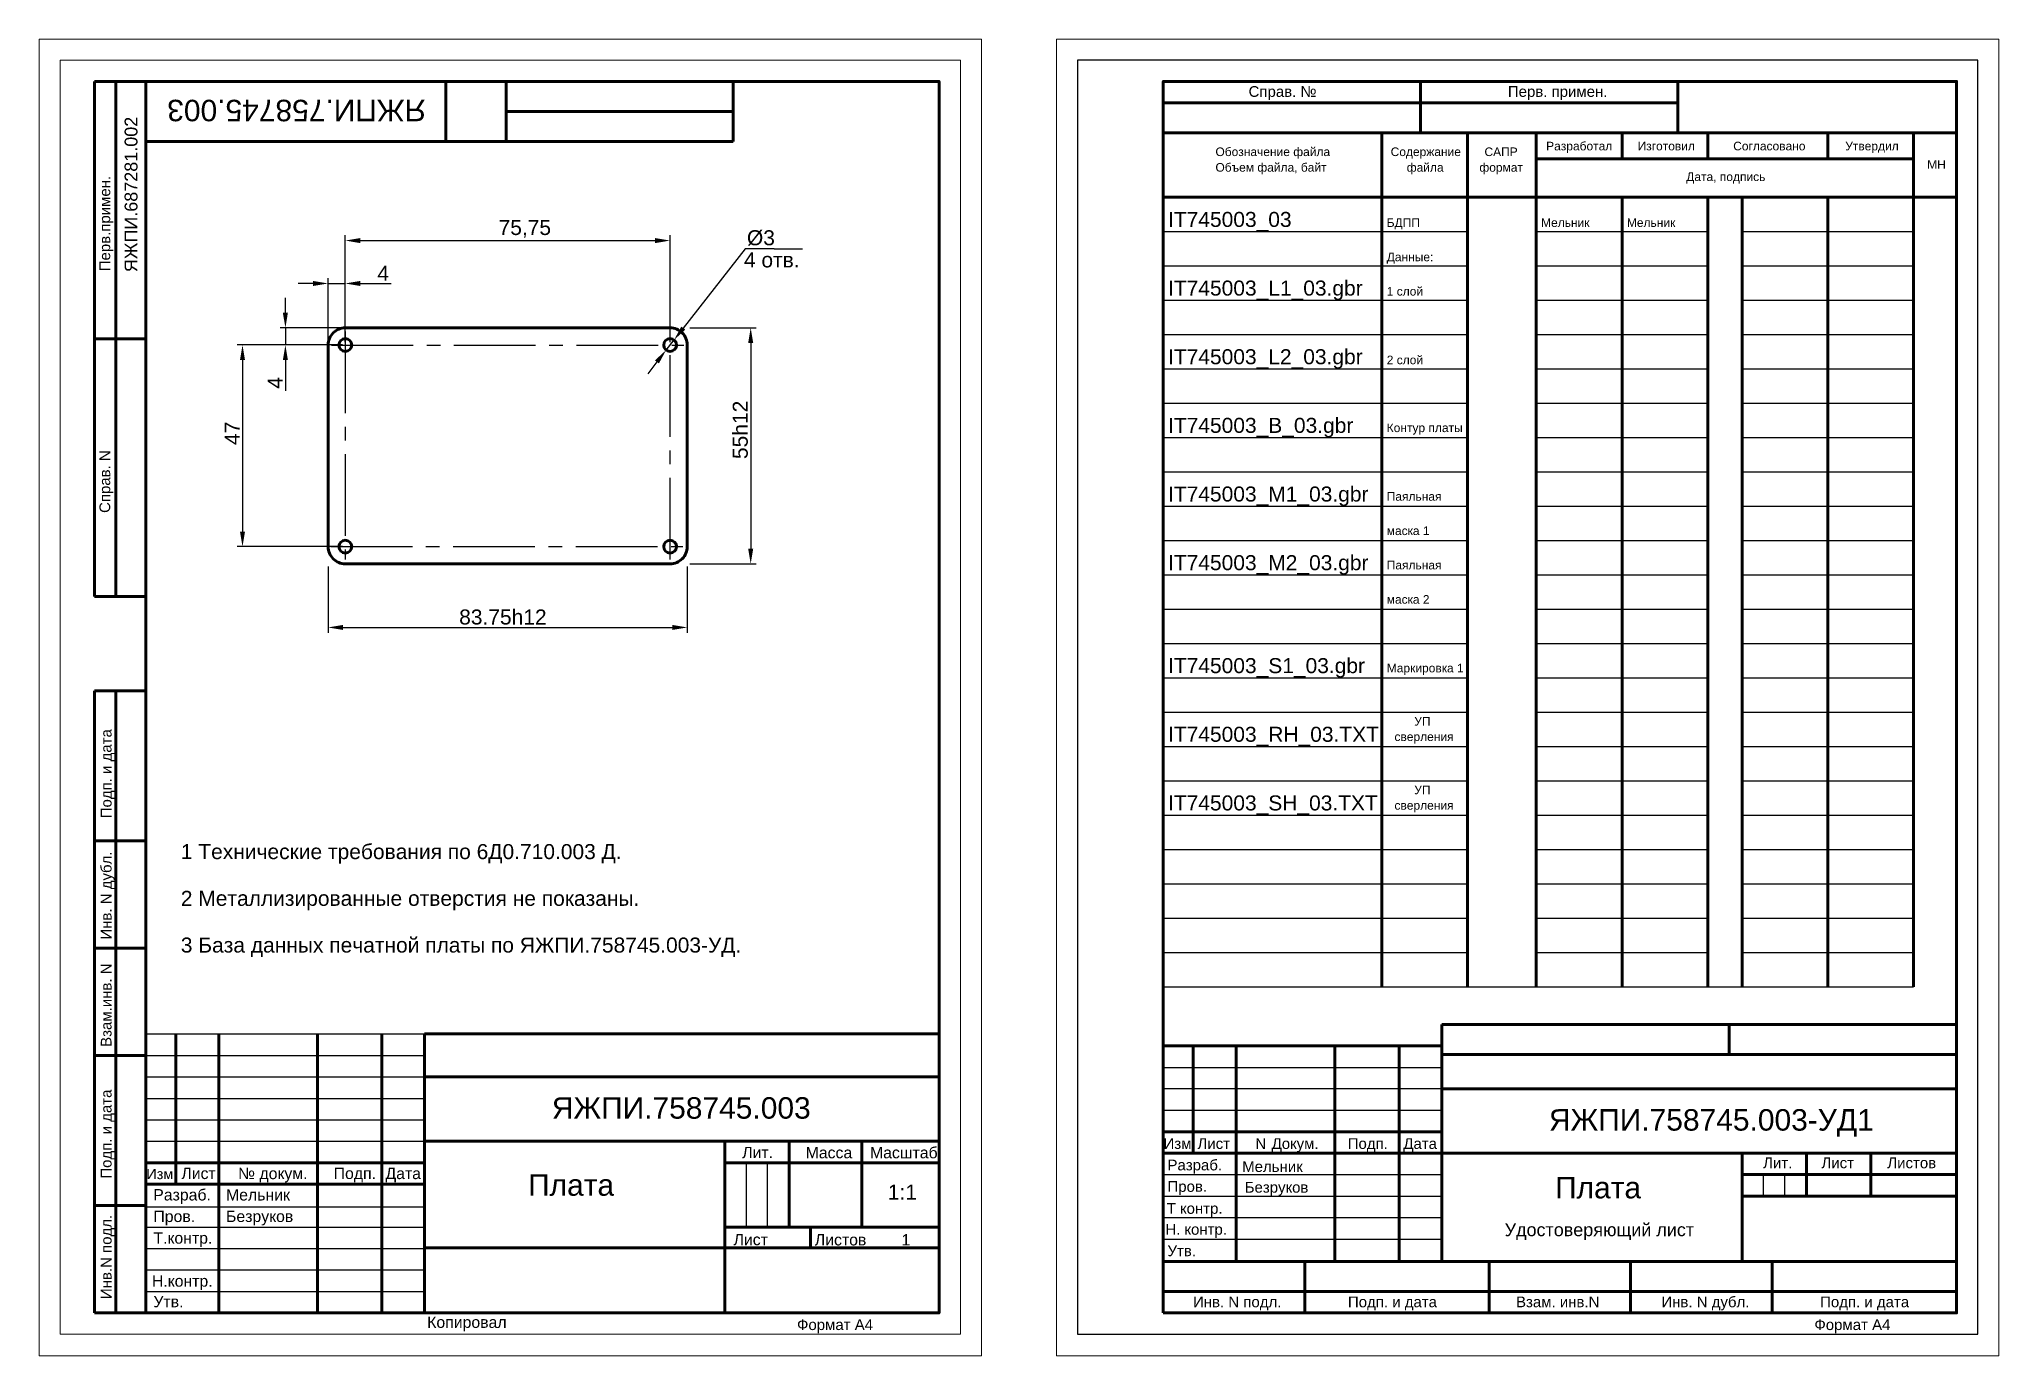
# Model space of a CAD drawing. Header units: millimetres. Extents: x 616 to 3040, y 265 to 2725.
# Drawn here: x 1502 to 1958.9, y 833.4 to 1140.3 of the extents above; entities that cross this region are included whole.
import ezdxf

# ---------------------------------------------------------------- set-up
doc = ezdxf.new("R2010")
doc.units = ezdxf.units.MM
doc.linetypes.add('CENTER2', pattern=[28.575, 19.05, -3.175, 3.175, -3.175])
doc.layers.get('DEFPOINTS').update_dxf_attribs({"color": 1, "lineweight": 0})
for name, color, linetype in [('BottomSolder', 6, 'Continuous'), ('Text', 140, 'Continuous'), ('TONK', 7, 'Continuous'), ('TopOverlay', 2, 'Continuous')]:
    doc.layers.add(name, color=color, linetype=linetype)
for name, color, linetype, lineweight in [('OSN', 7, 'Continuous', 60), ('ИЗМ', 4, 'Continuous', 30), ('КА тонкая', 7, 'Continuous', 15)]:
    doc.layers.add(name, color=color, linetype=linetype, lineweight=lineweight)
doc.styles.add('GOST', font='GOST.shx', dxfattribs={"oblique": 15, "height": 5})
doc.styles.get("Standard").update_dxf_attribs({"font": 'arial.ttf'})
doc.styles.add('рус.', font='русский.shx', dxfattribs={"oblique": 15})
doc.dimstyles.new('GOST', dxfattribs={"dimtxt": 5, "dimasz": 3, "dimexe": 1.25, "dimexo": 0, "dimtad": 1, "dimtoh": 1, "dimdec": 0, "dimzin": 0, "dimdsep": 46, "dimtxsty": 'GOST', "dimcen": 5, "dimadec": 0, "dimazin": 0, "dimtfac": 1, "dimtdec": 0, "dimtmove": 1, "dimatfit": 3, "dimfxl": 1, "dimtolj": 1, "dimtzin": 0, "dimarcsym": 0})
doc.dimstyles.new('ISO-25$0', dxfattribs={"dimtxt": 3, "dimasz": 5, "dimexe": 1, "dimexo": 0, "dimgap": 1, "dimtad": 1, "dimdec": 1, "dimtxsty": 'рус.', "dimcen": -4, "dimadec": 0, "dimazin": 0, "dimtfac": 1, "dimtdec": 1, "dimtmove": 0, "dimatfit": 3, "dimfxl": 1, "dimarcsym": 0})

msp = doc.modelspace()

# ---------------------------------------------------------------- texts
at = {"insert": (1699.88102, 873.3467), "char_height": 3.5, "attachment_point": 1}
msp.add_mtext_dynamic_manual_height_columns('1:1', width=7.2699492, gutter_width=17.5, heights=[0], dxfattribs=at)
at = {"layer": 'Text', "color": 0, "insert": (1592.20585, 1121.17133), "char_height": 5, "attachment_point": 1, "rotation": 180}
msp.add_mtext('ЯЖПИ.758745.003', dxfattribs=at)
at = {"layer": 'Text', "color": 0, "attachment_point": 1}
for s, insert, char_height in [('ЯЖПИ.758745.003', (1621.51992, 893.70242), 5), ('ЯЖПИ.758745.003-УД1', (1854.0423, 890.91692), 5), ('Лит.', (1665.91641, 882.13648), 2.64), ('Масса', (1680.71003, 882.10866), 2.64), ('Масштаб', (1695.71003, 882.11376), 2.64), ('Изм.', (1526.98181, 877.00884), 2.4), ('Лист', (1535.13346, 877.2706), 2.64), ('№ докум.', (1548.35308, 877.24989), 2.64), ('Подп.', (1570.64184, 877.27801), 2.64), ('Дата', (1582.71765, 877.25705), 2.64), ('Плата ', (1615.98884, 875.74089), 5), ('Плата ', (1855.47505, 875.12228), 5), ('Разраб.', (1528.57745, 872.27702), 2.64), ('Мельник', (1545.54244, 872.26476), 2.64), ('Пров.', (1528.60615, 867.25405), 2.64), ('Безруков', (1545.54361, 867.25624), 2.64), ('Удостоверяющий лист ', (1843.71172, 864.31525), 3), ('Т.контр.', (1528.61434, 862.21222), 2.64), ('Лист ', (1663.89694, 861.84643), 2.64), ('Листов        1', (1682.84583, 861.79833), 2.64), ('Н.контр.', (1528.26831, 852.19112), 2.64), ('Утв.', (1528.61135, 847.38548), 2.64), ('Копировал', (1592.45463, 842.58486), 2.64)]:
    msp.add_mtext(s, dxfattribs=dict(at, insert=insert, char_height=char_height))
at = {"layer": 'TONK'}
for s, height, p in [('Справ. №                                              Перв. примен.', 2.5, (1784.00128, 1126.85332)), ('Обозначение файла', 2, (1776.27202, 1113.0523)), ('Содержание', 2, (1817.13005, 1113.0523)), ('САПР', 2, (1839.00873, 1113.0523)), ('Разработал', 2, (1853.39297, 1114.38539)), ('Изготовил', 2, (1874.71393, 1114.38539)), ('Согласовано', 2, (1897.00977, 1114.38539)), ('Утвердил', 2, (1923.13714, 1114.38539)), ('Объем файла, байт', 2, (1776.27202, 1109.4179)), ('файла', 2, (1820.88895, 1109.40943)), ('формат', 2, (1837.81643, 1109.40943)), ('МН', 2, (1942.24598, 1110.07814)), ('Дата, подпись', 2, (1886.06337, 1107.23165)), ('IT745003_03', 3.5, (1765.21507, 1096.53745)), ('БДПП', 2, (1816.21507, 1096.53745)), ('Мельник', 2, (1852.21507, 1096.53745)), ('Мельник', 2, (1872.21507, 1096.53745)), ('Данные:', 2, (1816.21507, 1088.53745)), ('IT745003_L1_03.gbr', 3.5, (1765.21507, 1080.53745)), ('1 слой', 2, (1816.21507, 1080.53745)), ('IT745003_L2_03.gbr', 3.5, (1765.21507, 1064.53745)), ('2 слой', 2, (1816.21507, 1064.53745)), ('IT745003_B_03.gbr', 3.5, (1765.21507, 1048.53745)), ('Контур платы', 2, (1816.21507, 1048.72045)), ('IT745003_M1_03.gbr', 3.5, (1765.21507, 1032.53745)), ('Паяльная ', 2, (1816.21507, 1032.72045)), ('маска 1', 2, (1816.21507, 1024.72045)), ('IT745003_M2_03.gbr', 3.5, (1765.21507, 1016.53745)), ('Паяльная ', 2, (1816.21507, 1016.72045)), ('маска 2', 2, (1816.21507, 1008.72045)), ('IT745003_S1_03.gbr', 3.5, (1765.21507, 992.53745)), ('Маркировка 1', 2, (1816.22914, 992.72045)), ('IT745003_RH_03.TXT', 3.5, (1765.21507, 976.53745)), ('сверления', 2, (1818.01814, 976.72045)), ('УП', 2, (1822.63457, 980.32842)), ('УП', 2, (1822.63457, 964.32842)), ('IT745003_SH_03.TXT', 3.5, (1765.21507, 960.53745)), ('сверления', 2, (1818.01814, 960.72045)), ('Изм.', 2.5, (1764.17286, 881.65099)), ('Лист          Докум.       Подп.', 2.5, (1772.0861, 881.65099)), ('N', 2.5, (1785.5861, 881.60529)), ('Дата', 2.5, (1820.0861, 881.65099)), ('Разраб.', 2.5, (1765.0861, 876.65099)), ('Мельник', 2.5, (1782.51129, 876.28097)), ('   Лит.       Лист        Листов', 2.5, (1901.0861, 877.15099)), ('Пров.', 2.5, (1765.0861, 871.65099)), ('Безруков', 2.5, (1783.1002, 871.4557)), ('Т контр.', 2.5, (1764.91538, 866.53152)), ('Н. контр.', 2.5, (1764.5861, 861.65099)), ('Утв.', 2.5, (1765.0861, 856.65099)), ('Инв. N подл.                Подп. и дата                   Взам. инв.N', 2.5, (1771.04385, 844.74917)), ('                          Инв. N дубл.                 Подп. и дата', 2.5, (1855.04385, 844.74917)), ('                                                  Формат A4', 2.5, (1630.18914, 839.43649)), ('                                                  Формат A4', 2.5, (1867.43768, 839.43649))]:
    msp.add_text(s, height=height, dxfattribs=at).set_placement(p)
for s, height, p in [('ЯЖПИ.687281.002 ', 3, (1524.89393, 1085.99071)), ('    Справ. N                                           Перв.примен.', 2.5, (1518.53217, 1025.99071)), ('Инв. N дубл.        Подп. и дата', 2.5, (1518.84185, 930.43649)), ('Взам.инв. N', 2.5, (1518.84185, 905.43649)), ('Подп. и дата', 2.5, (1518.84185, 874.71552)), ('Инв.N подл.', 2.5, (1518.84185, 846.65423))]:
    msp.add_text(s, height=height, rotation=90, dxfattribs=at).set_placement(p)
at = {"layer": 'TopOverlay', "insert": (1672.8116, 1088.82709), "char_height": 3.5, "attachment_point": 5}
msp.add_mtext('4 отв.', dxfattribs=at)
at = {"layer": 'ИЗМ'}
for s, p in [('1 Технические требования по 6Д0.710.003 Д.', (1535.00481, 949.19464)), ('2 Металлизированные отверстия не показаны.', (1535.00481, 938.30575)), ('3 База данных печатной платы по ЯЖПИ.758745.003-УД.', (1535.00481, 927.41686))]:
    msp.add_text(s, height=3.5, dxfattribs=at).set_placement(p)

# ---------------------------------------------------------------- blocks, each defined once
blk = doc.blocks.new('*D17')
at = {"layer": 'DEFPOINTS', "color": 0, "transparency": 16777216}
for p in [(1649.1, 1093.36), (1573.35, 1069.02), (1649.1, 1069.02)]:
    blk.add_point(p, dxfattribs=at)
at = {"layer": 'TopOverlay', "color": 0, "lineweight": -2, "transparency": 16777216}
for p, q in [((1573.35, 1069.64), (1573.35, 1094.61)), ((1576.85, 1093.36), (1645.6, 1093.36)), ((1649.1, 1069.64), (1649.1, 1094.61))]:
    blk.add_line(p, q, dxfattribs=at)
at = {"layer": 'TopOverlay', "color": 0, "transparency": 16777216}
for points in [[(1576.85, 1093.94), (1576.85, 1092.77), (1573.35, 1093.36)], [(1645.6, 1093.94), (1645.6, 1092.77), (1649.1, 1093.36)]]:
    blk.add_solid(points, dxfattribs=at)
at = {"layer": 'TopOverlay', "color": 0, "transparency": 16777216, "insert": (1615.22, 1096.08), "char_height": 3.5, "attachment_point": 5}
blk.add_mtext('75,75', dxfattribs=at)
blk = doc.blocks.new('*D18')
at = {"layer": 'DEFPOINTS', "color": 0, "transparency": 16777216}
for p in [(1569.35, 1083.36), (1569.35, 1069.02), (1573.35, 1069.02)]:
    blk.add_point(p, dxfattribs=at)
at = {"layer": 'TopOverlay', "color": 0, "lineweight": -2, "transparency": 16777216}
for p, q in [((1565.85, 1083.36), (1562.35, 1083.36)), ((1569.35, 1069.64), (1569.35, 1084.61)), ((1569.35, 1083.36), (1573.35, 1083.36)), ((1573.35, 1069.64), (1573.35, 1084.61)), ((1576.85, 1083.36), (1584.02, 1083.36))]:
    blk.add_line(p, q, dxfattribs=at)
at = {"layer": 'TopOverlay', "color": 0, "transparency": 16777216}
for points in [[(1565.85, 1083.94), (1565.85, 1082.77), (1569.35, 1083.36)], [(1576.85, 1083.94), (1576.85, 1082.77), (1573.35, 1083.36)]]:
    blk.add_solid(points, dxfattribs=at)
at = {"layer": 'TopOverlay', "color": 0, "transparency": 16777216, "insert": (1582.19, 1085.73), "char_height": 3.5, "attachment_point": 5}
blk.add_mtext('4', dxfattribs=at)
blk = doc.blocks.new('*D19')
at = {"layer": 'DEFPOINTS', "color": 0, "transparency": 16777216}
for p in [(1559.39, 1073.02), (1573.35, 1073.02), (1573.35, 1069.02)]:
    blk.add_point(p, dxfattribs=at)
at = {"layer": 'TopOverlay', "color": 0, "lineweight": -2, "transparency": 16777216}
for p, q in [((1559.39, 1076.52), (1559.39, 1080.02)), ((1572.73, 1073.02), (1558.14, 1073.02)), ((1559.39, 1073.02), (1559.39, 1069.02)), ((1572.73, 1069.02), (1558.14, 1069.02)), ((1559.39, 1065.52), (1559.39, 1058.35))]:
    blk.add_line(p, q, dxfattribs=at)
at = {"layer": 'TopOverlay', "color": 0, "transparency": 16777216}
for points in [[(1558.8, 1076.52), (1559.97, 1076.52), (1559.39, 1073.02)], [(1558.8, 1065.52), (1559.97, 1065.52), (1559.39, 1069.02)]]:
    blk.add_solid(points, dxfattribs=at)
at = {"layer": 'TopOverlay', "color": 0, "transparency": 16777216, "insert": (1557.01, 1060.18), "char_height": 3.5, "attachment_point": 5, "rotation": 90}
blk.add_mtext('4', dxfattribs=at)
blk = doc.blocks.new('*D20')
at = {"layer": 'DEFPOINTS', "color": 0, "transparency": 16777216}
for p in [(1573.35, 1069.02), (1549.39, 1022.02), (1573.35, 1022.02)]:
    blk.add_point(p, dxfattribs=at)
at = {"layer": 'TopOverlay', "color": 0, "lineweight": -2, "transparency": 16777216}
for p, q in [((1572.73, 1069.02), (1548.14, 1069.02)), ((1549.39, 1065.52), (1549.39, 1025.52)), ((1572.73, 1022.02), (1548.14, 1022.02))]:
    blk.add_line(p, q, dxfattribs=at)
at = {"layer": 'TopOverlay', "color": 0, "transparency": 16777216}
for points in [[(1548.8, 1065.52), (1549.97, 1065.52), (1549.39, 1069.02)], [(1548.8, 1025.52), (1549.97, 1025.52), (1549.39, 1022.02)]]:
    blk.add_solid(points, dxfattribs=at)
at = {"layer": 'TopOverlay', "color": 0, "transparency": 16777216, "insert": (1547.01, 1048.43), "char_height": 3.5, "attachment_point": 5, "rotation": 90}
blk.add_mtext('47', dxfattribs=at)
blk = doc.blocks.new('*D21')
at = {"layer": 'DEFPOINTS', "color": 0, "transparency": 16777216}
for p in [(1569.35, 1018.02), (1653.1, 1018.02), (1653.1, 1003.19)]:
    blk.add_point(p, dxfattribs=at)
at = {"layer": 'TopOverlay', "color": 0, "lineweight": -2, "transparency": 16777216}
for p, q in [((1569.35, 1017.39), (1569.35, 1001.94)), ((1653.1, 1017.39), (1653.1, 1001.94)), ((1572.85, 1003.19), (1649.6, 1003.19))]:
    blk.add_line(p, q, dxfattribs=at)
at = {"layer": 'TopOverlay', "color": 0, "transparency": 16777216}
for points in [[(1572.85, 1003.77), (1572.85, 1002.6), (1569.35, 1003.19)], [(1649.6, 1003.77), (1649.6, 1002.6), (1653.1, 1003.19)]]:
    blk.add_solid(points, dxfattribs=at)
at = {"layer": 'TopOverlay', "color": 0, "transparency": 16777216, "insert": (1610.11, 1005.6), "char_height": 2.5, "attachment_point": 5}
blk.add_mtext('{\\H1.4x;83.75h12}', dxfattribs=at)
blk = doc.blocks.new('*D22')
at = {"layer": 'DEFPOINTS', "color": 0, "transparency": 16777216}
for p in [(1653.1, 1073.02), (1653.1, 1018.02), (1667.89, 1018.02)]:
    blk.add_point(p, dxfattribs=at)
at = {"layer": 'TopOverlay', "color": 0, "lineweight": -2, "transparency": 16777216}
for p, q in [((1653.73, 1073.02), (1669.14, 1073.02)), ((1667.89, 1069.52), (1667.89, 1021.52)), ((1653.73, 1018.02), (1669.14, 1018.02))]:
    blk.add_line(p, q, dxfattribs=at)
at = {"layer": 'TopOverlay', "color": 0, "transparency": 16777216}
for points in [[(1667.31, 1069.52), (1668.48, 1069.52), (1667.89, 1073.02)], [(1667.31, 1021.52), (1668.48, 1021.52), (1667.89, 1018.02)]]:
    blk.add_solid(points, dxfattribs=at)
at = {"layer": 'TopOverlay', "color": 0, "transparency": 16777216, "insert": (1665.48, 1049.23), "char_height": 3.5, "attachment_point": 5, "rotation": 90}
blk.add_mtext('55h12', dxfattribs=at)
blk = doc.blocks.new('*D23')
at = {"layer": 'DEFPOINTS', "color": 0, "transparency": 16777216}
for p in [(1650.03, 1070.2), (1648.18, 1067.84)]:
    blk.add_point(p, dxfattribs=at)
at = {"layer": 'TopOverlay', "color": 0, "lineweight": -2, "transparency": 16777216}
for p, q in [((1666.61, 1091.44), (1652.18, 1072.96)), ((1673.33, 1091.44), (1666.61, 1091.44)), ((1648.18, 1067.84), (1650.03, 1070.2)), ((1646.03, 1065.08), (1643.87, 1062.32))]:
    blk.add_line(p, q, dxfattribs=at)
at = {"layer": 'TopOverlay', "color": 0, "transparency": 16777216}
for points in [[(1651.72, 1073.32), (1652.64, 1072.6), (1650.03, 1070.2)], [(1645.57, 1065.44), (1646.49, 1064.72), (1648.18, 1067.84)]]:
    blk.add_solid(points, dxfattribs=at)
at = {"layer": 'TopOverlay', "color": 0, "transparency": 16777216, "insert": (1670.28, 1093.95), "char_height": 3.5, "attachment_point": 5}
blk.add_mtext('\\A1;%%C3', dxfattribs=at)

# ---------------------------------------------------------------- dimensions: what is measured, and where the dimension line sits
at = {"layer": 'TopOverlay'}
for base, p2, picture, middle in [((1649.10398, 1093.356), (1649.10398, 1069.01786), '*D17', (1615.22343, 1093.356)), ((1569.35398, 1083.356), (1569.35398, 1069.01786), '*D18', (1582.18942, 1083.356))]:
    dim = msp.add_linear_dim(base=base, p1=(1573.35398, 1069.01786), p2=p2, dimstyle='ISO-25$0', override={"dimtxt": 3.5, "dimasz": 3.5, "dimexe": 1.25, "dimexo": 0.625, "dimgap": 0.625, "dimdec": 2, "dimtxsty": 'Standard', "dimcen": 2.5, "dimtdec": 2, "dimtmove": 0}, dxfattribs=at)
    dim.commit()
    dim.dimension.update_dxf_attribs({"geometry": picture, "text_midpoint": middle, "dimtype": 160})
dim = msp.add_diameter_dim_2p(p1=(1648.18112, 1067.83535), p2=(1650.02684, 1070.20037), text='%%C3', dimstyle='GOST', override={"dimtxt": 3.5, "dimasz": 3.5, "dimexe": 1.25, "dimtxsty": 'Standard'}, dxfattribs=at)
dim.commit()
dim.dimension.update_dxf_attribs({"geometry": '*D23', "text_midpoint": (1666.60649, 1091.44473), "dimtype": 163})
for base, p2, picture, middle in [((1559.38763, 1073.01786), (1573.35398, 1073.01786), '*D19', (1559.38763, 1060.18242)), ((1549.38763, 1022.01786), (1573.35398, 1022.01786), '*D20', (1549.38763, 1048.42609))]:
    dim = msp.add_linear_dim(base=base, p1=(1573.35398, 1069.01786), p2=p2, angle=90, dimstyle='ISO-25$0', override={"dimtxt": 3.5, "dimasz": 3.5, "dimexe": 1.25, "dimexo": 0.625, "dimgap": 0.625, "dimdec": 2, "dimtxsty": 'Standard', "dimcen": 2.5, "dimtdec": 2, "dimtmove": 0}, dxfattribs=at)
    dim.commit()
    dim.dimension.update_dxf_attribs({"geometry": picture, "text_midpoint": middle, "dimtype": 160})
dim = msp.add_linear_dim(base=(1667.89243, 1018.01786), p1=(1653.10398, 1073.01786), p2=(1653.10398, 1018.01786), angle=90, text='<>h12', dimstyle='ISO-25$0', override={"dimtxt": 3.5, "dimasz": 3.5, "dimexe": 1.25, "dimexo": 0.625, "dimgap": 0.625, "dimdec": 2, "dimtxsty": 'Standard', "dimcen": 2.5, "dimtdec": 2}, dxfattribs=at)
dim.commit()
dim.dimension.update_dxf_attribs({"geometry": '*D22', "text_midpoint": (1667.89243, 1049.22546), "dimtype": 160})
dim = msp.add_linear_dim(base=(1653.10398, 1003.1876), p1=(1569.35398, 1018.01786), p2=(1653.10398, 1018.01786), text='{\\H1.4x;83.75h12}', dimstyle='ISO-25$0', override={"dimtxt": 2.5, "dimasz": 3.5, "dimexe": 1.25, "dimexo": 0.625, "dimgap": 0.625, "dimdec": 2, "dimtxsty": 'Standard', "dimcen": 2.5, "dimtdec": 2}, dxfattribs=at)
dim.commit()
dim.dimension.update_dxf_attribs({"geometry": '*D21', "text_midpoint": (1610.11416, 1003.1876), "dimtype": 160})

# ---------------------------------------------------------------- linework, layer by layer
at = {"layer": 'BottomSolder'}
msp.add_line((1764.0861, 1130.43649), (1764.0861, 1118.43649), dxfattribs=at)
at = {"layer": 'OSN'}
for p, q in [((1514.84181, 1130.43157), (1514.84181, 1010.43157)), ((1526.84181, 1130.43157), (1514.84181, 1130.43157)), ((1519.84181, 1010.43157), (1519.84181, 1130.43157)), ((1596.83756, 1130.43649), (1596.83756, 1116.43649)), ((1610.83756, 1130.43649), (1610.83756, 1116.43649)), ((1663.83756, 1130.43649), (1663.83756, 1116.43649)), ((1764.0861, 1130.43649), (1764.0861, 1118.43649)), ((1764.0861, 1130.43649), (1764.0861, 1125.43649)), ((1764.0861, 1130.43649), (1824.0861, 1130.43649)), ((1824.0861, 1130.43649), (1824.0861, 1118.43649)), ((1824.0861, 1130.43649), (1884.0861, 1130.43649)), ((1884.0861, 1130.43649), (1884.0861, 1118.43649)), ((1764.0861, 1125.43649), (1884.0861, 1125.43649)), ((1663.83756, 1123.43649), (1610.83756, 1123.43649)), ((1663.83756, 1116.43649), (1526.83756, 1116.43649)), ((1764.0861, 1118.43649), (1949.0861, 1118.43649)), ((1764.0861, 1118.43649), (1815.0861, 1118.43649)), ((1815.0861, 1118.43649), (1835.0861, 1118.43649)), ((1815.0861, 1118.43649), (1815.0861, 919.43649)), ((1835.0861, 1118.43649), (1835.0861, 919.43649)), ((1835.0861, 1118.43649), (1851.0861, 1118.43649)), ((1851.0861, 1118.43649), (1851.0861, 1103.43649)), ((1851.0861, 1118.43649), (1939.0861, 1118.43649)), ((1851.0861, 1118.43649), (1851.0861, 1112.43649)), ((1851.0861, 1118.43649), (1871.0861, 1118.43649)), ((1871.0861, 1118.43649), (1871.0861, 1112.43649)), ((1871.0861, 1118.43649), (1891.0861, 1118.43649)), ((1891.0861, 1118.43649), (1891.0861, 1112.43649)), ((1891.0861, 1118.43649), (1919.0861, 1118.43649)), ((1919.0861, 1118.43649), (1919.0861, 1112.43649)), ((1939.0861, 1118.43649), (1939.0861, 919.43649)), ((1851.0861, 1112.43649), (1939.0861, 1112.43649)), ((1764.0861, 1103.43649), (1949.0861, 1103.43649)), ((1851.0861, 1103.43649), (1851.0861, 919.43649)), ((1871.0861, 1103.43649), (1871.0861, 919.43649)), ((1891.0861, 1103.43649), (1891.0861, 919.43649)), ((1891.0861, 1103.43649), (1899.0861, 1103.43649)), ((1899.0861, 1103.43649), (1899.0861, 919.43649)), ((1919.0861, 1103.43649), (1919.0861, 919.43649)), ((1514.84181, 1070.43157), (1526.84181, 1070.43157)), ((1514.84181, 1010.43157), (1526.84181, 1010.43157)), ((1514.84185, 843.43649), (1514.84185, 988.43649)), ((1514.84185, 988.43649), (1526.84185, 988.43649)), ((1519.84185, 843.43649), (1519.84185, 988.43649)), ((1526.84185, 953.43649), (1514.84185, 953.43649)), ((1526.83756, 928.43649), (1514.83756, 928.43649)), ((1896.0861, 910.65099), (1896.0861, 903.65099)), ((1526.84185, 843.43649), (1526.84185, 908.43649)), ((1533.83756, 908.43649), (1533.83756, 873.43649)), ((1543.83756, 908.43649), (1543.83756, 843.43649)), ((1566.84185, 908.43649), (1566.84185, 843.43649)), ((1581.84185, 908.43649), (1581.84185, 843.43649)), ((1591.83756, 908.43649), (1711.84185, 908.43649)), ((1591.84185, 843.43649), (1591.84185, 908.43649)), ((1764.0861, 905.65099), (1829.0861, 905.65099)), ((1771.0861, 905.65099), (1771.0861, 880.65099)), ((1514.83756, 903.43649), (1526.83756, 903.43649)), ((1829.0861, 903.65099), (1949.0861, 903.65099)), ((1591.83756, 898.43649), (1711.84185, 898.43649)), ((1829.0861, 895.65099), (1949.0861, 895.65099)), ((1591.83756, 883.43649), (1711.84185, 883.43649)), ((1661.84185, 843.43649), (1661.84185, 883.43649)), ((1676.84185, 863.43649), (1676.84185, 883.43649)), ((1693.84185, 883.43649), (1693.84185, 863.43649)), ((1764.0861, 885.65099), (1829.0861, 885.65099)), ((1526.84185, 878.43649), (1591.84185, 878.43649)), ((1661.84185, 878.43649), (1711.84185, 878.43649)), ((1764.0861, 880.65099), (1949.0861, 880.65099)), ((1899.0861, 880.65099), (1899.0861, 870.65099)), ((1914.0861, 870.65099), (1914.0861, 880.65099)), ((1929.0861, 870.65099), (1929.0861, 880.65099)), ((1526.84185, 873.43649), (1591.84185, 873.43649)), ((1899.0861, 875.65099), (1949.0861, 875.65099)), ((1526.83756, 868.43649), (1514.83756, 868.43649)), ((1899.0861, 870.65099), (1899.0861, 855.65099)), ((1899.0861, 870.65099), (1949.0861, 870.65099)), ((1711.84185, 863.43649), (1661.84185, 863.43649)), ((1681.84185, 863.43649), (1681.84185, 858.62662)), ((1592.00863, 858.62662), (1711.86312, 858.62662)), ((1764.0861, 843.43649), (1764.0861, 855.43649)), ((1949.0861, 855.43649), (1764.0861, 855.43649)), ((1797.0861, 843.43649), (1797.0861, 855.43649)), ((1840.0861, 843.43649), (1840.0861, 855.43649)), ((1873.0861, 843.43649), (1873.0861, 855.43649)), ((1906.0861, 843.43649), (1906.0861, 855.43649)), ((1764.0861, 843.43649), (1764.0861, 848.43649)), ((1764.0861, 848.43649), (1949.0861, 848.43649)), ((1526.84185, 843.43649), (1514.84185, 843.43649)), ((1764.0861, 843.43649), (1797.0861, 843.43649)), ((1797.0861, 843.43649), (1840.0861, 843.43649)), ((1840.0861, 843.43649), (1873.0861, 843.43649)), ((1873.0861, 843.43649), (1906.0861, 843.43649))]:
    msp.add_line(p, q, dxfattribs=at)
msp.add_lwpolyline([(1526.83756, 1130.43649), (1711.83756, 1130.43649), (1711.83756, 843.43649), (1526.83756, 843.43649)], close=True, dxfattribs=at)
for points in [[(1764.0861, 843.43649), (1949.0861, 843.43649), (1949.0861, 1130.43649), (1764.0861, 1130.43649), (1764.0861, 843.43649)], [(1573.35398, 1073.01786), (1649.10398, 1073.01786)], [(1569.35398, 1022.01153), (1569.35398, 1069.02419)], [(1653.10398, 1069.02419), (1653.10398, 1022.01153)], [(1649.10398, 1018.01786), (1573.35398, 1018.01786)], [(1829.0861, 855.65099), (1829.0861, 910.65099)], [(1829.0861, 910.65099), (1949.0861, 910.65099)], [(1781.0861, 855.65099), (1781.0861, 905.65099)], [(1804.0861, 855.65099), (1804.0861, 905.65099)], [(1819.0861, 855.65099), (1819.0861, 905.65099)]]:
    msp.add_lwpolyline(points, dxfattribs=at)
for points in [[(1573.35399, 1073.01786), (1573.35399, 1073.01786), (1573.35399, 1073.01786, 0.414214), (1569.35398, 1069.01785), (1569.35398, 1069.01785)], [(1649.10398, 1073.01786), (1649.10398, 1073.01786), (1649.10398, 1073.01786, -0.414214), (1653.10399, 1069.01785), (1653.10399, 1069.01785)], [(1573.35399, 1018.01786), (1573.35399, 1018.01786), (1573.35399, 1018.01786, -0.414214), (1569.35398, 1022.01787), (1569.35398, 1022.01787)], [(1649.10398, 1018.01786), (1649.10398, 1018.01786), (1649.10398, 1018.01786, 0.414214), (1653.10399, 1022.01787), (1653.10399, 1022.01787)]]:
    msp.add_lwpolyline(points, format="xyb", dxfattribs=at)
for centre in [(1573.35398, 1069.01786), (1649.10398, 1069.01786), (1573.35398, 1022.01786), (1649.10398, 1022.01786)]:
    msp.add_circle(centre, 1.5, dxfattribs=at)
at = {"layer": 'TONK'}
for p, q in [((1764.0861, 1095.43649), (1835.0861, 1095.43649)), ((1851.0861, 1095.43649), (1891.0861, 1095.43649)), ((1899.0861, 1095.43649), (1939.0861, 1095.43649)), ((1764.0861, 1087.43649), (1835.0861, 1087.43649)), ((1851.0861, 1087.43649), (1891.0861, 1087.43649)), ((1899.0861, 1087.43649), (1939.0861, 1087.43649)), ((1764.0861, 1079.43649), (1835.0861, 1079.43649)), ((1851.0861, 1079.43649), (1891.0861, 1079.43649)), ((1899.0861, 1079.43649), (1939.0861, 1079.43649)), ((1764.0861, 1071.43649), (1835.0861, 1071.43649)), ((1851.0861, 1071.43649), (1891.0861, 1071.43649)), ((1899.0861, 1071.43649), (1939.0861, 1071.43649)), ((1764.0861, 1063.43649), (1835.0861, 1063.43649)), ((1851.0861, 1063.43649), (1891.0861, 1063.43649)), ((1899.0861, 1063.43649), (1939.0861, 1063.43649)), ((1764.0861, 1055.43649), (1835.0861, 1055.43649)), ((1851.0861, 1055.43649), (1891.0861, 1055.43649)), ((1899.0861, 1055.43649), (1939.0861, 1055.43649)), ((1764.0861, 1047.43649), (1835.0861, 1047.43649)), ((1851.0861, 1047.43649), (1891.0861, 1047.43649)), ((1899.0861, 1047.43649), (1939.0861, 1047.43649)), ((1764.0861, 1039.43649), (1835.0861, 1039.43649)), ((1851.0861, 1039.43649), (1891.0861, 1039.43649)), ((1899.0861, 1039.43649), (1939.0861, 1039.43649)), ((1764.0861, 1031.43649), (1835.0861, 1031.43649)), ((1851.0861, 1031.43649), (1891.0861, 1031.43649)), ((1899.0861, 1031.43649), (1939.0861, 1031.43649)), ((1764.0861, 1023.43649), (1835.0861, 1023.43649)), ((1851.0861, 1023.43649), (1891.0861, 1023.43649)), ((1899.0861, 1023.43649), (1939.0861, 1023.43649)), ((1764.0861, 1015.43649), (1835.0861, 1015.43649)), ((1851.0861, 1015.43649), (1891.0861, 1015.43649)), ((1899.0861, 1015.43649), (1939.0861, 1015.43649)), ((1764.0861, 1007.43649), (1835.0861, 1007.43649)), ((1851.0861, 1007.43649), (1891.0861, 1007.43649)), ((1899.0861, 1007.43649), (1939.0861, 1007.43649)), ((1764.0861, 999.43649), (1835.0861, 999.43649)), ((1851.0861, 999.43649), (1891.0861, 999.43649)), ((1899.0861, 999.43649), (1939.0861, 999.43649)), ((1764.0861, 991.43649), (1835.0861, 991.43649)), ((1851.0861, 991.43649), (1891.0861, 991.43649)), ((1899.0861, 991.43649), (1939.0861, 991.43649)), ((1764.0861, 983.43649), (1835.0861, 983.43649)), ((1851.0861, 983.43649), (1891.0861, 983.43649)), ((1899.0861, 983.43649), (1939.0861, 983.43649)), ((1764.0861, 975.43649), (1835.0861, 975.43649)), ((1851.0861, 975.43649), (1891.0861, 975.43649)), ((1899.0861, 975.43649), (1939.0861, 975.43649)), ((1764.0861, 967.43649), (1835.0861, 967.43649)), ((1851.0861, 967.43649), (1891.0861, 967.43649)), ((1899.0861, 967.43649), (1939.0861, 967.43649)), ((1764.0861, 959.43649), (1835.0861, 959.43649)), ((1851.0861, 959.43649), (1891.0861, 959.43649)), ((1899.0861, 959.43649), (1939.0861, 959.43649)), ((1764.0861, 951.43649), (1835.0861, 951.43649)), ((1851.0861, 951.43649), (1891.0861, 951.43649)), ((1899.0861, 951.43649), (1939.0861, 951.43649)), ((1764.0861, 943.43649), (1835.0861, 943.43649)), ((1851.0861, 943.43649), (1891.0861, 943.43649)), ((1899.0861, 943.43649), (1939.0861, 943.43649)), ((1764.0861, 935.43649), (1835.0861, 935.43649)), ((1851.0861, 935.43649), (1891.0861, 935.43649)), ((1899.0861, 935.43649), (1939.0861, 935.43649)), ((1764.0861, 927.43649), (1835.0861, 927.43649)), ((1851.0861, 927.43649), (1891.0861, 927.43649)), ((1851.0861, 927.43649), (1891.0861, 927.43649)), ((1899.0861, 927.43649), (1939.0861, 927.43649)), ((1764.0861, 919.43649), (1835.0861, 919.43649)), ((1835.0861, 919.43649), (1939.0861, 919.43649)), ((1526.84185, 908.43649), (1591.83756, 908.43649)), ((1526.84185, 903.43649), (1591.84185, 903.43649)), ((1764.0861, 900.65099), (1829.0861, 900.65099)), ((1526.84185, 898.43649), (1591.83756, 898.43649)), ((1526.84185, 893.43649), (1591.84185, 893.43649)), ((1829.0861, 895.65099), (1764.0861, 895.65099)), ((1526.84185, 888.43649), (1591.84185, 888.43649)), ((1764.0861, 890.65099), (1829.0861, 890.65099)), ((1526.84185, 883.43649), (1591.83756, 883.43649)), ((1666.84185, 878.43649), (1666.84185, 863.43649)), ((1671.84185, 863.43649), (1671.84185, 878.43649)), ((1764.0861, 875.65099), (1829.0861, 875.65099)), ((1904.0861, 870.65099), (1904.0861, 875.65099)), ((1909.0861, 870.65099), (1909.0861, 875.65099)), ((1764.0861, 870.65099), (1829.0861, 870.65099)), ((1527.11486, 868.1543), (1592.11486, 868.1543)), ((1764.0861, 865.65099), (1829.0861, 865.65099)), ((1526.84185, 863.43649), (1591.84185, 863.43649)), ((1764.0861, 860.65099), (1829.0861, 860.65099)), ((1526.84185, 858.43649), (1591.84185, 858.43649)), ((1526.84185, 853.43649), (1591.84185, 853.43649)), ((1526.84185, 848.43649), (1591.84185, 848.43649))]:
    msp.add_line(p, q, dxfattribs=at)
at = {"layer": 'TONK', "linetype": 'CENTER2', "lineweight": -2}
msp.add_line((1673.33381, 1091.44473), (1679.98563, 1091.44473), dxfattribs=at)
at = {"layer": 'TONK', "linetype": 'CENTER2'}
for p, q in [((1573.35398, 1072.15378), (1573.35398, 1019.00312)), ((1649.10398, 1019.04565), (1649.10398, 1071.97568)), ((1570.12324, 1069.01786), (1652.3364, 1069.01786)), ((1569.94669, 1022.01786), (1652.09985, 1022.01786))]:
    msp.add_line(p, q, dxfattribs=at)
at = {"layer": 'TONK'}
msp.add_lwpolyline([(1744.0861, 838.43649), (1954.0861, 838.43649), (1954.0861, 1135.43649), (1744.0861, 1135.43649), (1744.0861, 838.43649)], dxfattribs=at)
at = {"layer": 'КА тонкая', "ltscale": 20}
for p, q in [((1501.97507, 833.43649), (1501.97507, 1140.28678)), ((1721.70006, 1140.28678), (1501.97507, 1140.28678)), ((1721.70006, 833.43649), (1721.70006, 1140.28678)), ((1739.2236, 833.43649), (1739.2236, 1140.28678)), ((1958.9486, 1140.28678), (1739.2236, 1140.28678)), ((1958.9486, 833.43649), (1958.9486, 1140.28678)), ((1721.70006, 833.43649), (1501.97507, 833.43649)), ((1958.9486, 833.43649), (1739.2236, 833.43649))]:
    msp.add_line(p, q, dxfattribs=at)
at = {"layer": 'КА тонкая', "linetype": 'ByBlock', "ltscale": 20}
for p, q in [((1506.83756, 1135.43649), (1716.83756, 1135.43649)), ((1506.83756, 1135.43649), (1506.83756, 838.43649)), ((1716.83756, 1135.43649), (1716.83756, 838.43649)), ((1716.83756, 838.43649), (1506.83756, 838.43649))]:
    msp.add_line(p, q, dxfattribs=at)

msp.set_redraw_order([(e.dxf.handle, doc.entitydb.next_handle()) for e in msp.query("TEXT MTEXT ATTDEF DIMENSION ARC_DIMENSION")])  # texts and dimensions are drawn at this point

doc.saveas('drawing.dxf')
